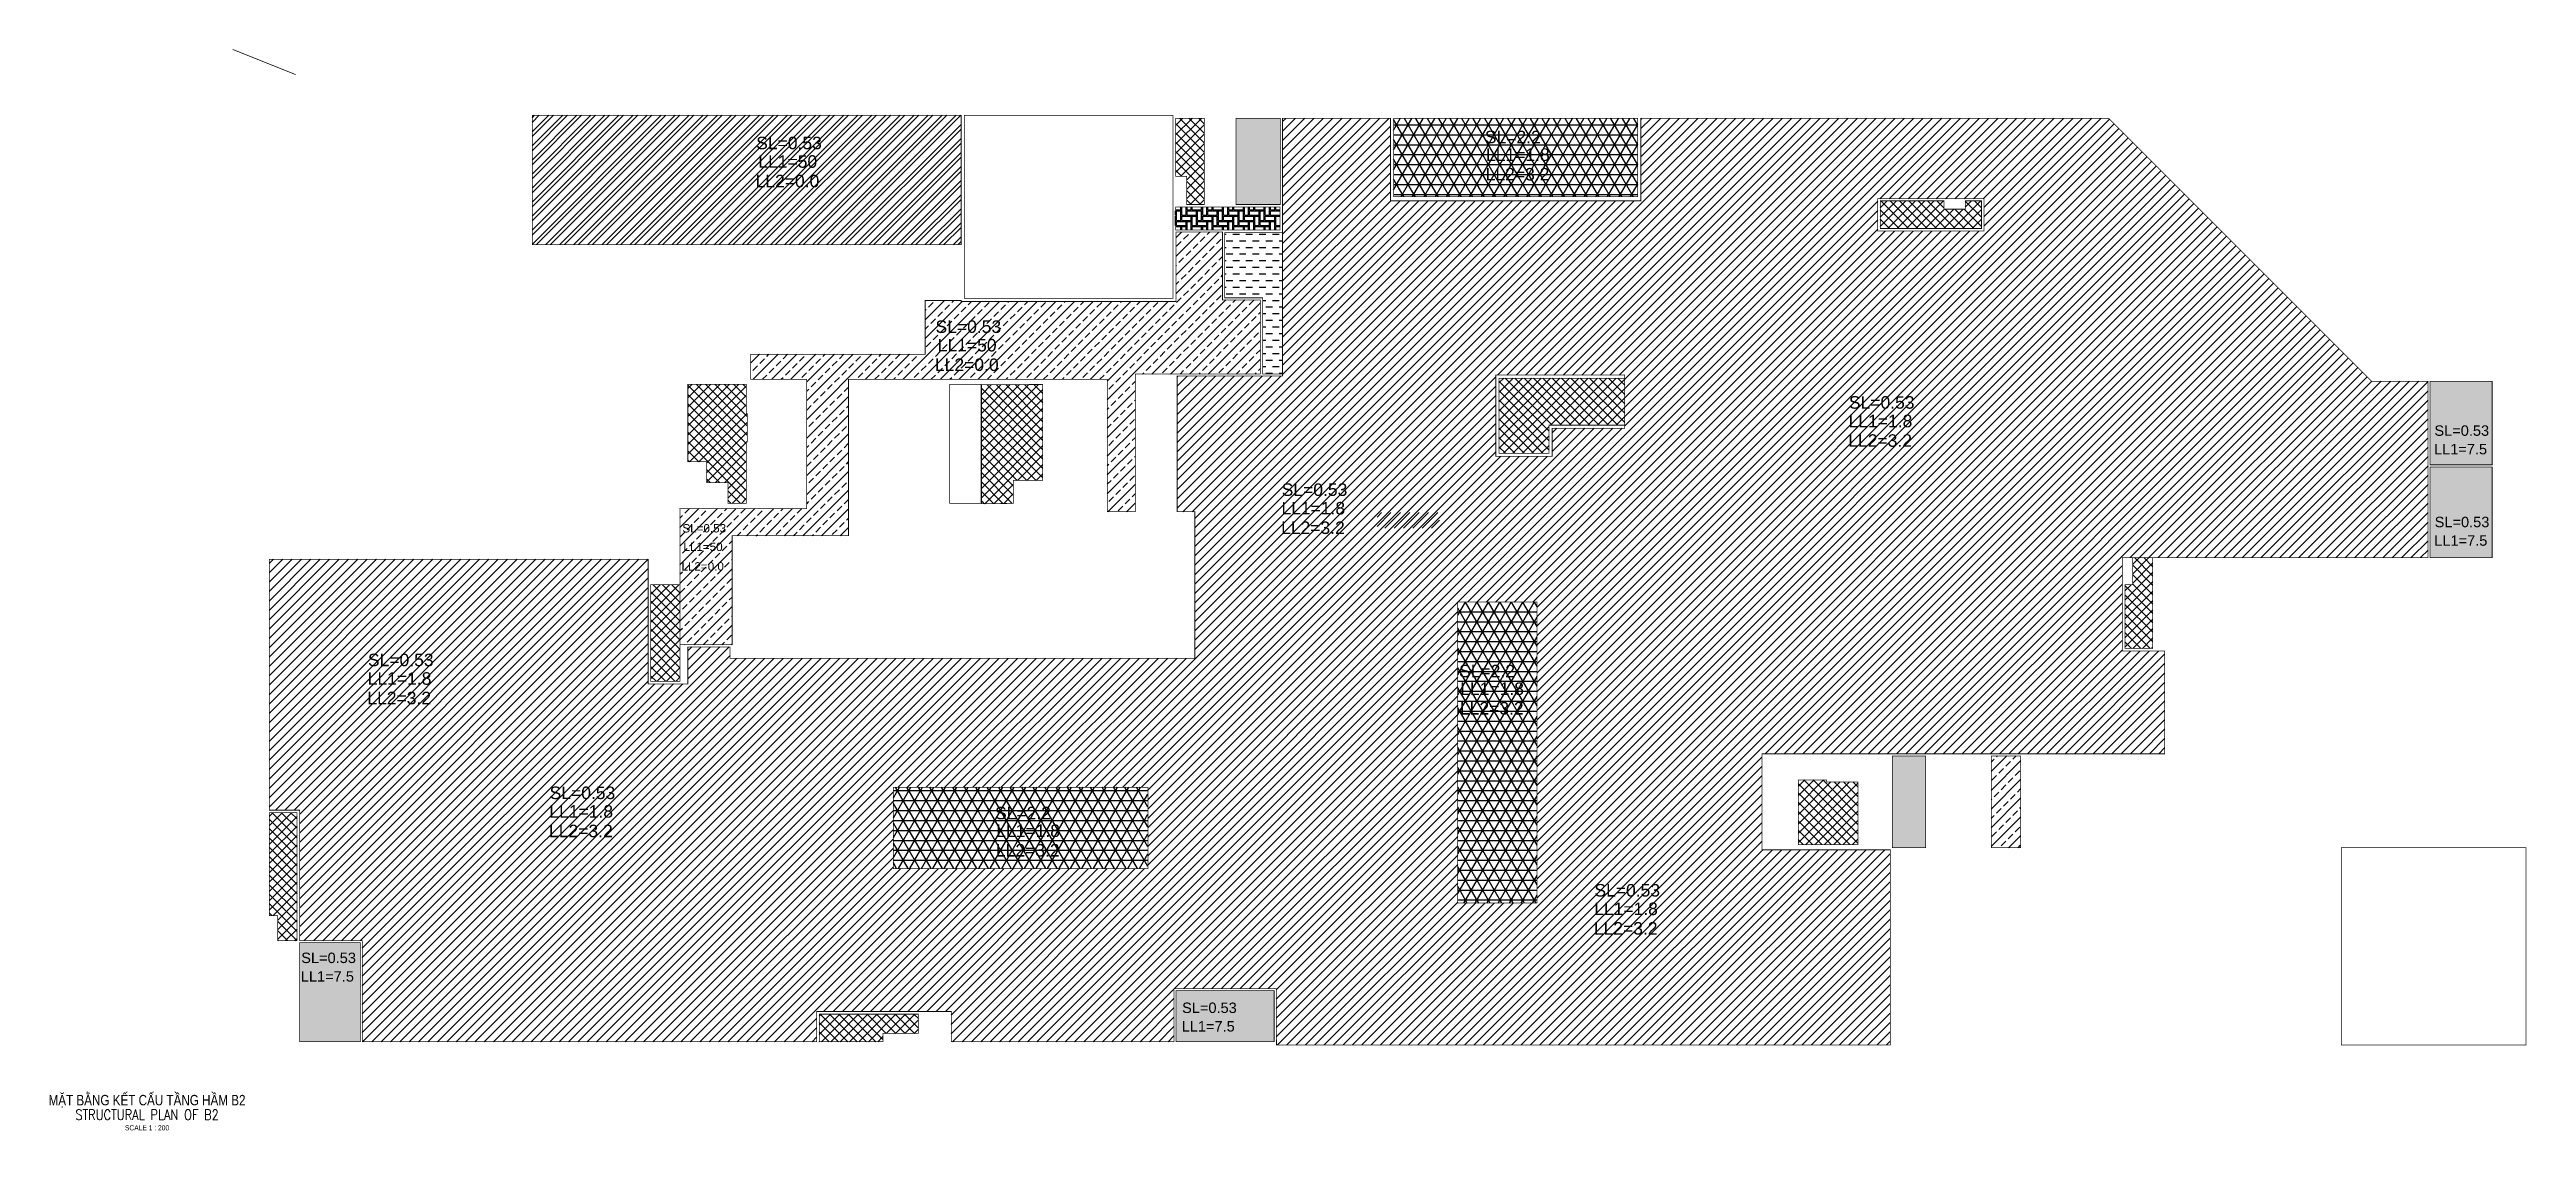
# Model space of a CAD drawing. Header units: millimetres. Extents: x -20379 to 476967, y -520228 to 220376.
# Drawn here: x -20379 to 217035, y -7799 to 95800 of the extents above; entities that cross this region are included whole.
import ezdxf
from ezdxf.enums import TextEntityAlignment as Align

# ---------------------------------------------------------------- set-up
doc = ezdxf.new("R2010")
doc.units = ezdxf.units.MM
doc.header["$MEASUREMENT"] = 0
doc.layers.get('Defpoints').update_dxf_attribs({"color": 145, "lineweight": 9})
doc.layers.add('A-SYM', color=7, linetype='Continuous')
for name, color, linetype, lineweight in [('NDC_S_ANNO', 7, 'Continuous', 20), ('NDC_S_ENG TITLE', 3, 'Continuous', 20), ('NDC_S_TEXT SYMBOL', 7, 'Continuous', 20), ('NDC_S_VN TITLE', 6, 'Continuous', 35)]:
    doc.layers.add(name, color=color, linetype=linetype, lineweight=lineweight)
doc.styles.add('NDC_ANNO', font='', dxfattribs={"width": 0.8})
doc.styles.add('NDC_EN TXT', font='romans.shx', dxfattribs={"width": 0.8})
doc.styles.add('NDC_VIE TXT', font='arial.ttf', dxfattribs={"width": 0.8})
doc.styles.get("Standard").update_dxf_attribs({"font": 'arial.ttf'})
doc.styles.get('NDC_ANNO').set_extended_font_data('Dotum')
pattern_1 = [(0, (-343848.8, -28571.2), (0, 698.5), [508, -190.5]), (90, (-343848.8, -28571.2), (-698.5, 4e-14), [508, -190.5])]
pattern_2 = [(45, (-343848.8, -28571.2), (-898.0256, 898.0256), []), (45, (-342950.8, -28571.2), (-898.0256, 898.0256), [635, -317.5])]

msp = doc.modelspace()

# ---------------------------------------------------------------- texts
for s, height, p in [('SL=2.2', 1200, (119875, 87421, 0)), ('SL=0.53', 1200, (50498, 86847, 0)), ('LL1=50', 1200, (50381, 85069, 0)), ('LL1=1.8', 1200, (120362, 85725, 0)), ('LL2=0.0', 1200, (50349, 83196, 0)), ('LL2=3.2', 1200, (120330, 83852, 0)), ('SL=0.53', 1200, (67691, 69241, 0)), ('LL1=50', 1200, (67574, 67463, 0)), ('LL2=0.0', 1200, (67542, 65590, 0)), ('SL=0.53', 1200, (155235, 61978, 0)), ('LL1=1.8', 1200, (155118, 60200, 0)), ('SL=0.53', 1000, (210834, 59279, 0)), ('LL2=3.2', 1200, (155086, 58327, 0)), ('LL1=7.5', 1000, (210717, 57501, 0)), ('SL=0.53', 1200, (100868, 53619, 0)), ('LL1=1.8', 1200, (100751, 51841, 0)), ('SL=0.53', 800, (42375, 49917, 0)), ('LL2=3.2', 1200, (100719, 49968, 0)), ('SL=0.53', 1000, (210858, 50519, 0)), ('LL1=50', 800, (42259, 48139, 0)), ('LL1=7.5', 1000, (210742, 48741, 0)), ('LL2=0.0', 800, (42227, 46266, 0)), ('SL=0.53', 1200, (13286, 37298, 0)), ('LL1=1.8', 1200, (13169, 35520, 0)), ('SL=2.2', 1200, (117405, 36236, 0)), ('LL2=3.2', 1200, (13137, 33647, 0)), ('LL2=3.2', 1200, (117860, 32667, 0)), ('LL1=1.8', 1200, (117892, 34540, 0)), ('SL=0.53', 1200, (30700, 24560, 0)), ('LL2=3.2', 1200, (30551, 20909, 0)), ('LL1=1.8', 1200, (30583, 22782, 0)), ('SL=2.2', 1200, (72927, 22626, 0)), ('LL1=1.8', 1200, (73414, 20929, 0)), ('LL2=3.2', 1200, (73382, 19056, 0)), ('SL=0.53', 1200, (130844, 15221, 0)), ('LL2=3.2', 1200, (130695, 11570, 0)), ('LL1=1.8', 1200, (130727, 13443, 0)), ('SL=0.53', 1000, (6369, 8746, 0)), ('LL1=7.5', 1000, (6253, 6968, 0)), ('SL=0.53', 1000, (90796, 3960, 0)), ('LL1=7.5', 1000, (90679, 2182, 0))]:
    msp.add_text(s, height=height).set_placement(p, align=Align.MIDDLE_CENTER)

# ---------------------------------------------------------------- blocks, each defined once
blk = doc.blocks.new('Drawing name_symbol')
at = {"layer": 'NDC_S_ENG TITLE', "style": 'NDC_EN TXT', "width": 0.8}
blk.add_attdef('SECTDET1', text='', height=5, dxfattribs=at).set_placement((0, 1), align=Align.CENTER)
at = {"layer": 'NDC_S_TEXT SYMBOL', "lineweight": 25, "style": 'NDC_ANNO', "width": 0.8}
blk.add_attdef('SSCALE', text='', height=2.5, dxfattribs=at).set_placement((0, -4), align=Align.CENTER)
at = {"layer": 'NDC_S_VN TITLE', "style": 'NDC_VIE TXT', "width": 0.8}
blk.add_attdef('SECTDET2', text='', height=5, dxfattribs=at).set_placement((0, 8), align=Align.CENTER)

# ---------------------------------------------------------------- hatches: boundary and pattern name
h = msp.add_hatch()
h.set_pattern_fill('KHAT43', color=256, scale=2000)
h.set_pattern_definition([(0, (-343848.8, -28571.2), (500, 500), [900, -600, 400, -100]), (0, (-343848.8, -28171.2), (500, 500), [900, -100, 400, -600]), (90, (-343848.8, -28571.2), (-500, -500), [400, -100, 900, -600]), (90, (-343448.8, -28671.2), (500, 500), [-600, 900, -100, 400])])
h.paths.add_polyline_path([(97550, 80700), (97550, 78500), (87550, 78500), (87550, 80700)])
h = msp.add_hatch()
h.set_pattern_fill('ANSI33', color=31, scale=200)
h.set_pattern_definition(pattern_2)
h.paths.add_polyline_path([(40050, 38750), (40050, 51800), (52200, 51800), (52200, 64200), (46820, 64200), (46820, 66600), (63550, 66600), (63550, 71750), (67000, 71750), (67000, 71650), (87600, 71650), (87600, 78300), (92050, 78300), (92050, 71800), (95689, 71800), (95689, 64700), (83700, 64700), (83700, 51500), (81000, 51500), (81000, 64200), (56200, 64200), (56200, 49200), (45050, 49200), (45050, 38750)])
h = msp.add_hatch()
h.set_pattern_fill('ANSI33', color=31, scale=200)
h.set_pattern_definition(pattern_2)
h.paths.add_polyline_path([(165750, 28100), (168550, 28100), (168550, 19300), (165750, 19300)])
at = {"layer": 'A-SYM'}
h = msp.add_hatch(dxfattribs=at)
h.set_pattern_fill('ANSI31', color=1, scale=200)
h.set_pattern_definition([(45, (-343848.8, -28571.2), (-449.0128, 449.0128), [])])
h.paths.add_polyline_path([(156050, 19100), (156050, 400), (114350, 400), (114375, 400), (97225, 400), (97200, 5800), (87400, 5800), (87400, 700), (66050, 700), (66050, 3600), (53150, 3600), (53150, 700), (9600, 700), (9600, 10400), (3600, 10400), (3600, 22900), (700, 22900), (700, 46950), (37000, 46950), (37000, 35000), (40800, 35000), (40800, 38550), (44850, 38550), (44850, 37450), (63100, 37450), (89400, 37450), (89400, 51500), (87702, 51500), (87702, 64500), (97800, 64500), (97800, 89200), (108150, 89200), (108150, 81300), (132150, 81300), (132150, 89200), (177007, 89200), (202208, 64000), (207600, 64000), (207600, 47100), (178300, 47100), (178300, 38150), (182350, 38150), (182350, 28300), (143750, 28300), (143750, 19100)])
h.paths.add_polyline_path([(118250, 64600), (118250, 56800), (123650, 56800), (123650, 59500), (130600, 59500), (130600, 64600)], flags=16)
h.paths.add_polyline_path([(114600, 42850), (122200, 42850), (122200, 14000), (114600, 14000)], flags=16)
h.paths.add_polyline_path([(84900, 25100), (60500, 25100), (60500, 17300), (84900, 17300)], flags=16)
h.paths.add_polyline_path([(154850, 78400), (154850, 81500), (165050, 81500), (165050, 78400)], flags=16)
h = msp.add_hatch(dxfattribs=at)
h.set_pattern_fill('ANSI37', color=4, scale=200)
h.set_pattern_definition([(45, (-343848.8, -28571.2), (-449.0128, 449.0128), []), (135, (-343848.8, -28571.2), (-449.0128, -449.0128), [])])
h.paths.add_polyline_path([(1500, 10400), (1500, 12800), (700, 12800), (700, 22650), (3350, 22650), (3350, 10400)])
h.paths.add_polyline_path([(62900, 3350), (62900, 1500), (59500, 1500), (59500, 700), (53400, 700), (53400, 3350)])
h.paths.add_polyline_path([(40050, 35250), (37250, 35250), (37250, 44500), (40050, 44500)])
h.paths.add_polyline_path([(152950, 19600), (147250, 19600), (147250, 25800), (149950, 25800), (149950, 25600), (152950, 25600)])
h.paths.add_polyline_path([(179300, 47100), (179300, 44500), (178550, 44500), (178550, 38400), (181200, 38400), (181200, 47100)])
h.paths.add_polyline_path([(123350, 57100), (118550, 57100), (118550, 64300), (130600, 64300), (130600, 59800), (123350, 59800)])
h.paths.add_polyline_path([(164800, 81300), (164800, 78650), (155100, 78650), (155100, 81300), (161200, 81300), (161200, 80500), (163250, 80500), (163250, 81300)])
h.paths.add_polyline_path([(88625, 80950), (88625, 83650), (87550, 83650), (87550, 89200), (90300, 89200), (90300, 80950)])
h.paths.add_polyline_path([(40800, 63700), (40800, 56300), (42600, 56300), (42600, 54300), (44650, 54300), (44650, 52300), (46400, 52300), (46400, 58200), (46500, 58200), (46500, 60900), (46400, 60900), (46400, 63700)])
h.paths.add_polyline_path([(74800, 63700), (68969, 63670), (68969, 52270), (72000, 52300), (72000, 54300), (72000, 54500), (74800, 54500), (74800, 56300)])
h = msp.add_hatch(dxfattribs=at)
h.set_pattern_fill('ANGLE', color=6, scale=100)
h.set_pattern_definition(pattern_1)
h.paths.add_polyline_path([(93350, 89200), (97600, 89200), (97600, 80950), (93350, 80950)])
h.paths.add_polyline_path([(207800, 56000), (207800, 64000), (213750, 64000), (213750, 56000)])
h.paths.add_polyline_path([(87600, 5600), (97000, 5600), (97000, 700), (87600, 700)])
h.paths.add_polyline_path([(3600, 10200), (9400, 10200), (9400, 700), (3600, 700)])
h = msp.add_hatch(dxfattribs=at)
h.set_pattern_fill('ANSI32', color=6, scale=100)
h.set_pattern_definition([(45, (-343848.8, -28571.2), (-673.5192, 673.5192), []), (45, (-343399.8, -28571.2), (-673.5192, 673.5192), [])])
h.paths.add_polyline_path([(25900, 89500), (67000, 89500), (67000, 77100), (25900, 77100)])
h = msp.add_hatch(dxfattribs=at)
h.set_pattern_fill('NET3', color=8, scale=300)
h.set_pattern_definition([(0, (-343848.8, -28571.2), (0, 952.5), []), (60, (-343848.8, -28571.2), (-824.8892, 476.25), []), (120, (-343848.8, -28571.2), (-824.8892, -476.25), [])])
h.paths.add_polyline_path([(114600, 42850), (122200, 42850), (122200, 14000), (114600, 14000)])
h.paths.add_polyline_path([(84900, 25100), (60500, 25100), (60500, 17300), (84900, 17300)])
h.paths.add_polyline_path([(108450, 89200), (131850, 89200), (131850, 81700), (108450, 81700)])
h = msp.add_hatch(dxfattribs=at)
h.set_pattern_fill('DASH', scale=200)
h.set_pattern_definition([(0, (-343848.8, -28571.2), (635, 635), [635, -635])])
h.paths.add_polyline_path([(92250, 78250), (92250, 72000), (95889, 72000), (95889, 64700), (97800, 64700), (97800, 78250)])
h = msp.add_hatch(dxfattribs=at)
h.set_pattern_fill('ANGLE', color=6, scale=100)
h.set_pattern_definition(pattern_1)
h.paths.add_polyline_path([(156250, 19300), (159450, 19300), (159450, 28100), (156250, 28100)])
h.paths.add_polyline_path([(207800, 47100), (207800, 55800), (213750, 55800), (213750, 47100)])
h = msp.add_hatch(dxfattribs=at)
h.set_pattern_fill('ANSI31', color=1, scale=200)
h.set_pattern_definition([(45, (-160359.25, -87830.4), (-449.0128, 449.0128), [])])
h.paths.add_polyline_path([(106863, 51413), (112863, 51413), (112863, 49913), (106863, 49913)])

# ---------------------------------------------------------------- linework, layer by layer
at = {"layer": 'A-SYM', "const_width": 70}
for points in [[(156050, 19100), (156050, 400), (114350, 400), (114375, 400), (97225, 400), (97200, 5800), (87400, 5800), (87400, 700), (66050, 700), (66050, 3600), (53150, 3600), (53150, 700), (9600, 700), (9600, 10400), (3600, 10400), (3600, 22900), (700, 22900), (700, 46950), (37000, 46950), (37000, 35000), (40800, 35000), (40800, 38550), (44850, 38550), (44850, 37450), (63100, 37450), (63100, 37450), (89400, 37450), (89400, 51500), (87702, 51500), (87702, 64500), (97800, 64500), (97800, 89200), (108150, 89200), (108150, 81300), (132150, 81300), (132150, 89200), (177007, 89200), (202208, 64000), (207600, 64000), (207600, 47100), (178300, 47100), (178300, 38150), (182350, 38150), (182350, 28300), (143750, 28300), (143750, 19100)], [(25900, 89500), (67000, 89500), (67000, 77100), (25900, 77100)], [(67300, 89500), (87300, 89500), (87300, 71950), (67300, 71950)], [(88625, 80950), (88625, 83650), (87550, 83650), (87550, 89200), (90300, 89200), (90300, 80950)], [(93350, 89200), (97600, 89200), (97600, 80950), (93350, 80950)], [(108450, 89200), (131850, 89200), (131850, 81700), (108450, 81700)], [(97550, 80700), (97550, 78500), (87550, 78500), (87550, 80700)], [(154850, 81500), (165050, 81500), (165050, 78400), (154850, 78400)], [(164800, 81300), (164800, 78650), (155100, 78650), (155100, 81300), (161200, 81300), (161200, 80500), (163250, 80500), (163250, 81300)], [(40050, 38750), (40050, 51800), (52200, 51800), (52200, 64200), (46820, 64200), (46820, 66600), (63550, 66600), (63550, 71750), (67000, 71750), (67000, 71650), (87600, 71650), (87600, 78300), (92050, 78300), (92050, 71800), (95689, 71800), (95689, 64700), (83700, 64700), (83700, 51500), (81000, 51500), (81000, 64200), (56200, 64200), (56200, 49200), (45050, 49200), (45050, 38750)], [(92250, 78250), (92250, 72000), (95889, 72000), (95889, 64700), (97800, 64700), (97800, 78250)], [(118250, 64600), (118250, 56800), (123650, 56800), (123650, 59500), (130600, 59500), (130600, 64600)], [(123350, 57100), (118550, 57100), (118550, 64300), (130600, 64300), (130600, 59800), (123350, 59800)], [(40800, 63700), (40800, 56300), (42600, 56300), (42600, 54300), (44650, 54300), (44650, 52300), (46400, 52300), (46400, 58200), (46500, 58200), (46500, 60900), (46400, 60900), (46400, 63700)], [(65900, 63700), (68900, 63700), (68900, 52300), (65900, 52300)], [(74800, 63700), (68969, 63670), (68969, 52270), (72000, 52300), (72000, 54300), (72000, 54500), (74800, 54500), (74800, 56300)], [(207800, 56000), (207800, 64000), (213750, 64000), (213750, 56000)], [(207800, 47100), (207800, 55800), (213750, 55800), (213750, 47100)], [(179300, 47100), (179300, 44500), (178550, 44500), (178550, 38400), (181200, 38400), (181200, 47100)], [(40050, 35250), (37250, 35250), (37250, 44500), (40050, 44500)], [(114600, 42850), (122200, 42850), (122200, 14000), (114600, 14000)], [(156250, 19300), (159450, 19300), (159450, 28100), (156250, 28100)], [(165750, 28100), (168550, 28100), (168550, 19300), (165750, 19300)], [(84900, 25100), (60500, 25100), (60500, 17300), (84900, 17300)], [(152950, 19600), (147250, 19600), (147250, 25800), (149950, 25800), (149950, 25600), (152950, 25600)], [(1500, 10400), (1500, 12800), (700, 12800), (700, 22650), (3350, 22650), (3350, 10400)], [(199300, 400), (217000, 400), (217000, 19300), (199300, 19300)], [(3600, 10200), (9400, 10200), (9400, 700), (3600, 700)], [(87600, 5600), (97000, 5600), (97000, 700), (87600, 700)], [(62900, 3350), (62900, 1500), (59500, 1500), (59500, 700), (53400, 700), (53400, 3350)]]:
    msp.add_lwpolyline(points, close=True, dxfattribs=at)
at = {"layer": 'Defpoints'}
msp.add_line((3200, 93400), (-2800, 95800), dxfattribs=at)

# ---------------------------------------------------------------- block references
at = {"layer": 'NDC_S_ANNO', "xscale": 200, "yscale": 200, "zscale": 200}
msp.add_blockref('Drawing name_symbol', (-11033, -6992), dxfattribs=at).add_auto_attribs({'SECTDET1': 'STRUCTURAL PLAN OF B2', 'SECTDET2': 'MẶT BẰNG KẾT CẤU TẦNG HẦM B2', 'SSCALE': 'SCALE 1 : 200'})

msp.set_redraw_order([(e.dxf.handle, doc.entitydb.next_handle()) for e in msp.query("TEXT MTEXT ATTDEF DIMENSION ARC_DIMENSION")])  # texts and dimensions are drawn at this point

doc.saveas('drawing.dxf')
